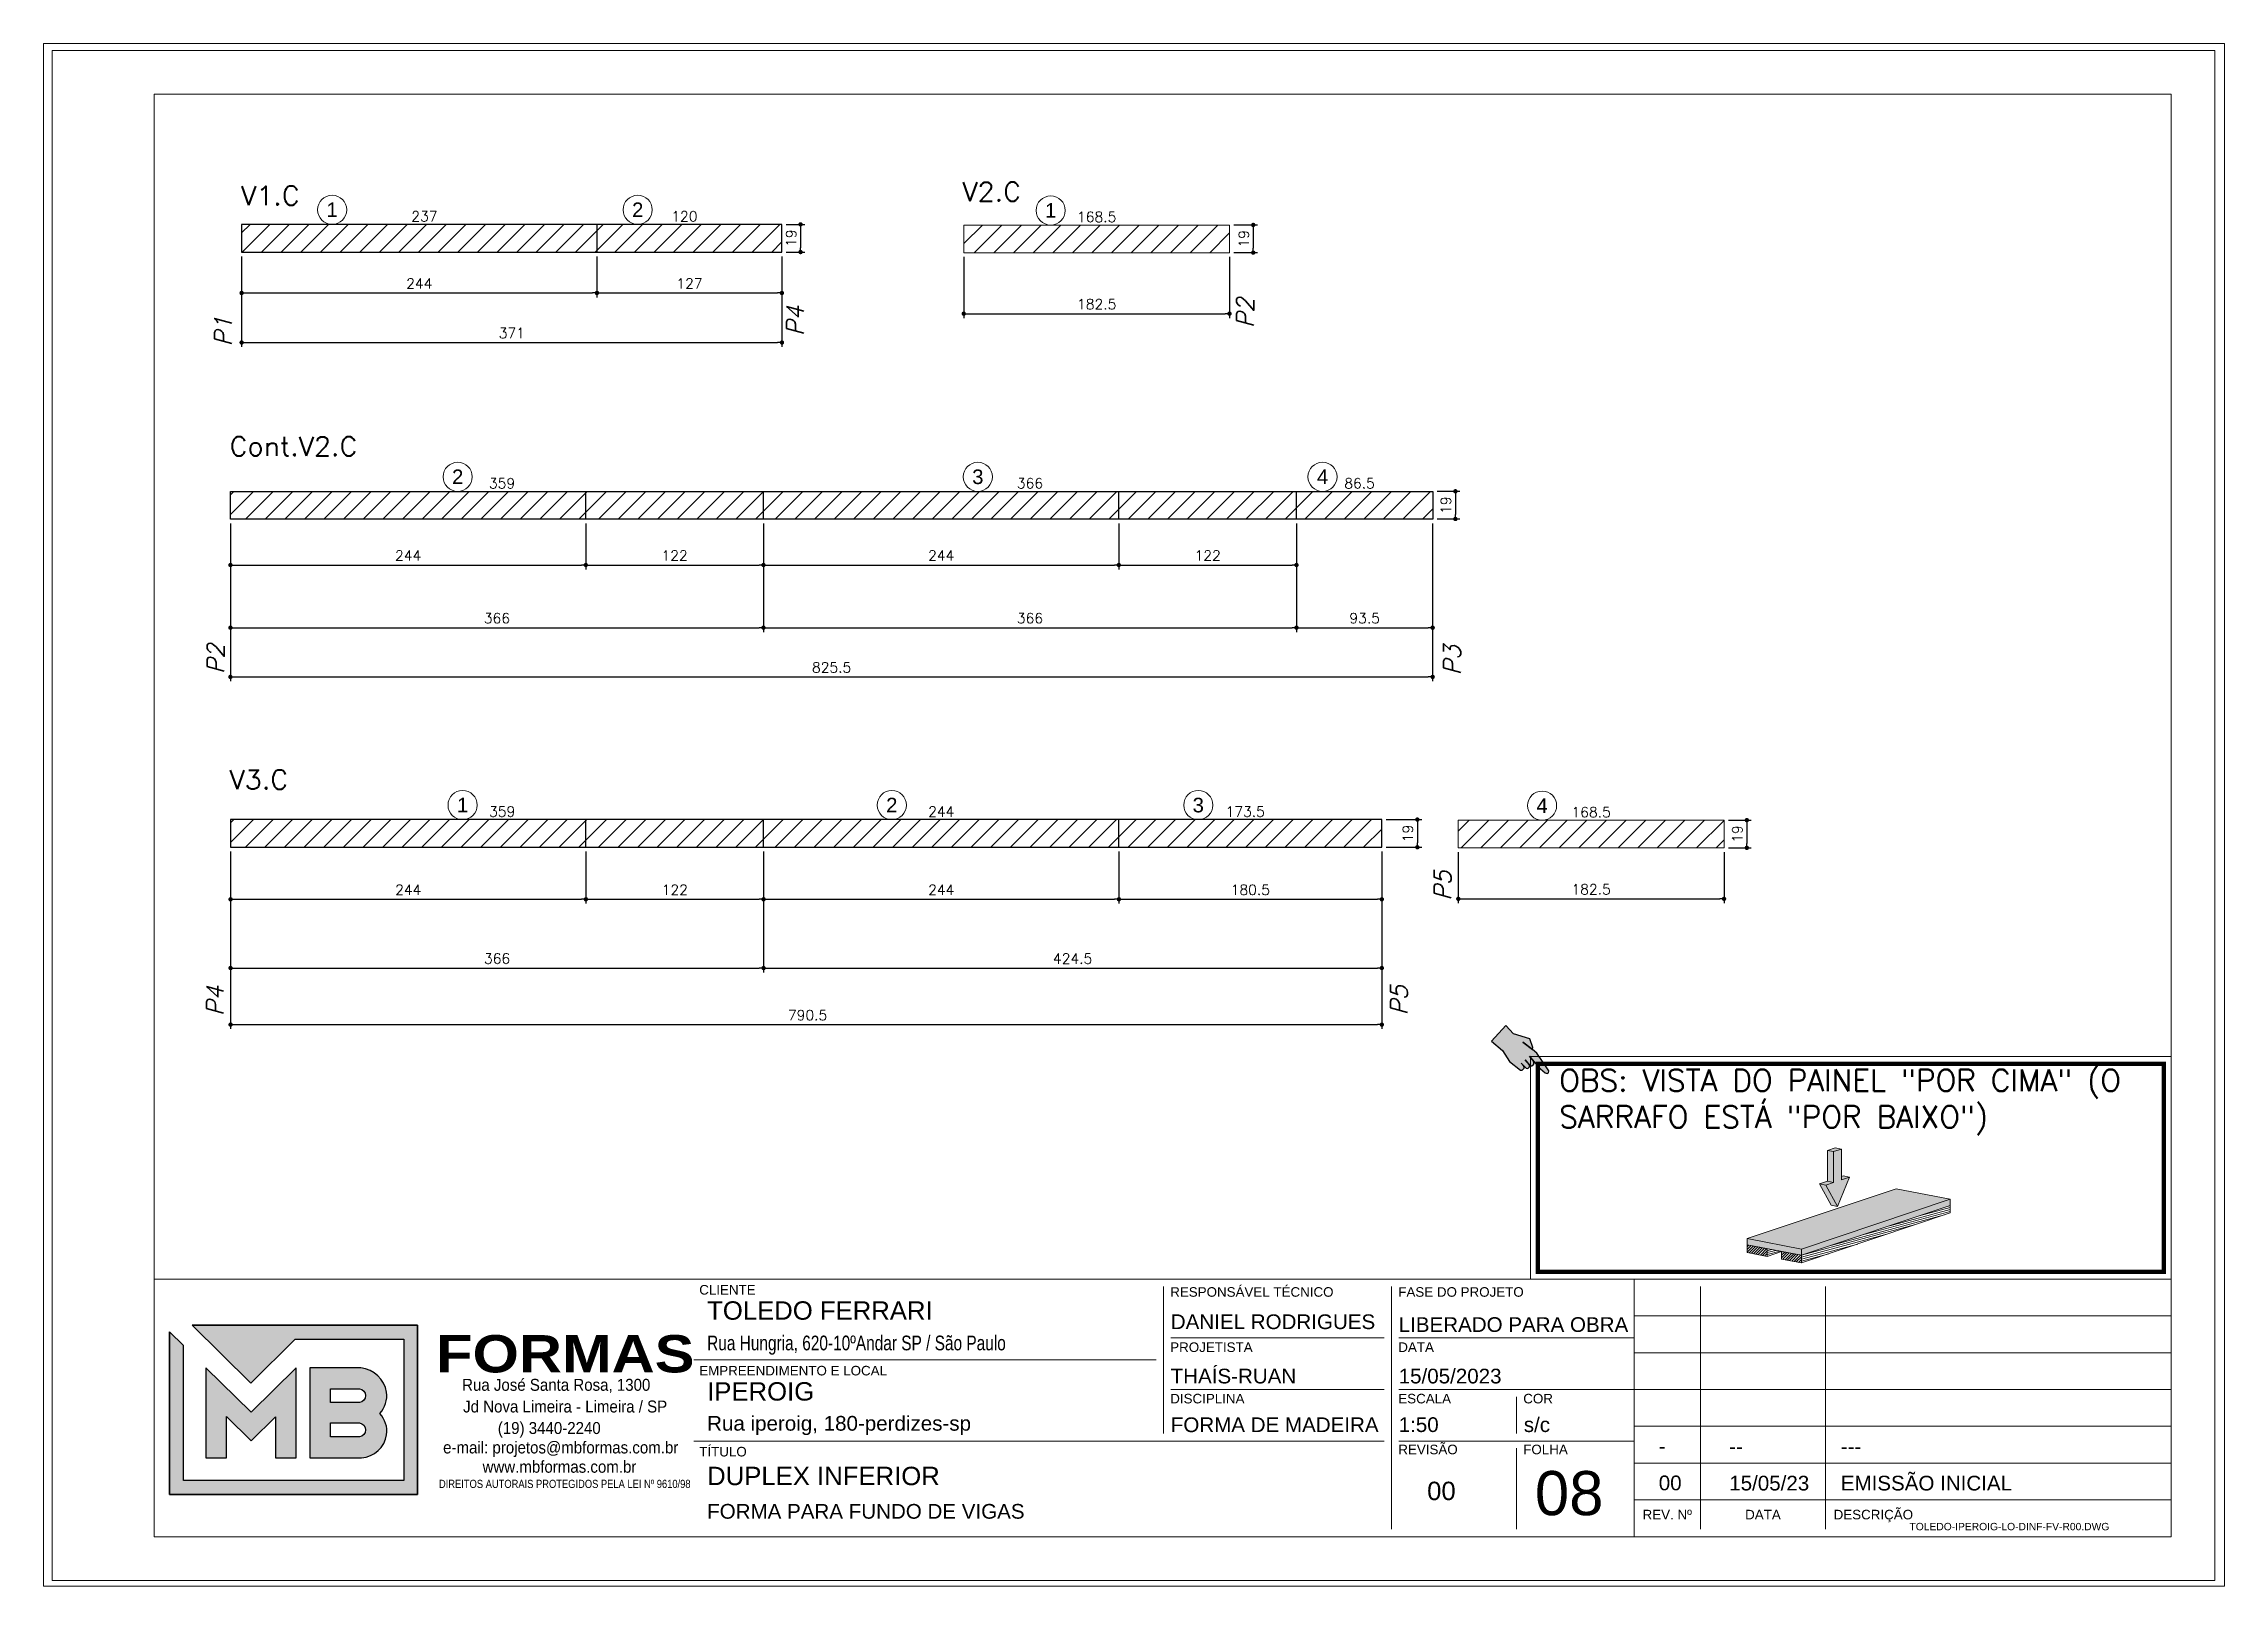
# Paper-space layout '08' of a CAD drawing. Extents: x 399.1 to 428.8, y 284.8 to 305.8.
# The model-space entities are those that its viewports show. They can reach past a viewport. Long polylines and large blocks are cut down to what shows.
import ezdxf
from ezdxf.enums import TextEntityAlignment as Align
from ezdxf.lldxf.tags import DXFTag

# ---------------------------------------------------------------- set-up
doc = ezdxf.new("R2010")
doc.units = 0
doc.header["$PDMODE"] = 2
doc.header["$PDSIZE"] = 10
doc.linetypes.add('CABLIN', pattern=[0.35, 0.25, -0.1])
doc.layers.get('0').update_dxf_attribs({"lineweight": 13})
doc.layers.get('Defpoints').update_dxf_attribs({"lineweight": 13})
for name, color, linetype, lineweight in [('contorno de painel', 7, 'Continuous', 13), ('cotas', 4, 'Continuous', 13), ('FOLHA MB', 7, 'Continuous', 13), ('HACHURACONCRETO', 7, 'Continuous', 13), ('REAPROVEITAMENTO', 1, 'Continuous', 13), ('Romaneio', 1, 'Continuous', 13), ('texto de viga', 7, 'Continuous', 13)]:
    doc.layers.add(name, color=color, linetype=linetype, lineweight=lineweight)
for name, color, linetype in [('Cota Sarrafo', 180, 'Continuous'), ('MB_LOGO', 254, 'Continuous'), ('Painéis', 200, 'Continuous'), ('REGUA-80', 111, 'Continuous'), ('TEXTO_GERAL', 7, 'Continuous'), ('va165-sec', 5, 'DASHED')]:
    doc.layers.add(name, color=color, linetype=linetype)
doc.layers.add('VIEW', color=252, linetype='Continuous', lineweight=13, plot=False)
doc.styles.add('ARIAL', font='arial.ttf', dxfattribs={"oblique": 15, "height": 25})
doc.styles.add('MB_C01', font='arial.ttf', dxfattribs={"height": 1.3})
doc.styles.add('MB_C02', font='arial.ttf', dxfattribs={"height": 2})
doc.styles.add('MB_C03', font='arial.ttf', dxfattribs={"height": 2.5})
doc.styles.add('MB_C04', font='arial.ttf', dxfattribs={"height": 6})
doc.styles.add('MB_LOGO', font='ariblk.ttf', dxfattribs={"height": 75})
doc.styles.add('MB_TEXT', font='ARIALN.TTF', dxfattribs={"height": 10})
doc.styles.add('REGUA-120', font='ROMANS.shx', dxfattribs={"height": 15})
doc.styles.add('ROMANS', font='romans.shx')
tags = doc.linetypes.add('DASHED', pattern=[0.75, 0.5, -0.25]).pattern_tags.tags
tags[6:7] = [DXFTag(74, 4), DXFTag(75, 0), DXFTag(340, '0'), DXFTag(46, 1.0), DXFTag(50, 0.0), DXFTag(44, 0.0), DXFTag(45, 0.0)]
tags[4:5] = [DXFTag(74, 4), DXFTag(75, 0), DXFTag(340, '0'), DXFTag(46, 1.0), DXFTag(50, 0.0), DXFTag(44, 0.0), DXFTag(45, 0.0)]
doc.dimstyles.new('PAINEL', dxfattribs={"dimtxt": 7, "dimasz": 3, "dimexe": 3, "dimexo": 3, "dimgap": 3, "dimtad": 1, "dimdec": 1, "dimzin": 12, "dimdsep": 46, "dimtxsty": 'ROMANS', "dimblk": 'DOT', "dimcen": 0, "dimclrd": 4, "dimclre": 4, "dimclrt": 240, "dimadec": 1, "dimazin": 3, "dimtfac": 1, "dimtdec": 1, "dimtmove": 0, "dimatfit": 3, "dimfxl": 0, "dimtolj": 1, "dimtzin": 12, "dimarcsym": 0})
doc.dimstyles.new('projeto2', dxfattribs={"dimtxt": 7, "dimasz": 5, "dimexe": 1.25, "dimexo": 2.5, "dimgap": 2, "dimtad": 1, "dimdec": 1, "dimdsep": 46, "dimtxsty": 'ROMANS', "dimblk": 'OBLIQUE', "dimcen": 10, "dimdle": 1, "dimse1": 1, "dimse2": 1, "dimsd1": 1, "dimsd2": 1, "dimclrd": 256, "dimclre": 256, "dimclrt": 3, "dimadec": 0, "dimazin": 0, "dimtfac": 1, "dimtdec": 1, "dimtmove": 0, "dimatfit": 3, "dimldrblk": 'OBLIQUE', "dimfxl": 0, "dimlwd": -1, "dimlwe": -1, "dimarcsym": 0})
pattern_1 = [(45, (-2.614, 2371.582), (-6.735192, 6.735192), [])]

psp = doc.layouts.new('08')

msp = doc.modelspace()

# ---------------------------------------------------------------- texts
at = {"layer": 'Romaneio', "color": 7, "style": 'ARIAL'}
for s, p in [('1', (-20484.18, 7322.91)), ('2', (-20274.34, 7322.91)), ('1', (-19990.78, 7322.45)), ('2', (-20397.96, 7139.66)), ('3', (-20040.81, 7139.66)), ('4', (-19804.11, 7139.66)), ('1', (-20394.58, 6914.36)), ('2', (-20099.89, 6914.36)), ('3', (-19889.44, 6914.36)), ('4', (-19653.36, 6913.98))]:
    msp.add_text(s, height=10, dxfattribs=at).set_placement(p, align=Align.MIDDLE_CENTER)
at = {"layer": 'texto de viga', "color": 215, "style": 'REGUA-120', "oblique": 15}
for s, p in [('P2', (-19851.38, 7241.79)), ('P1', (-20553.13, 7229.07)), ('P4', (-20160.34, 7236.25)), ('P2', (-20558.29, 7004.25)), ('P3', (-19709.24, 7003.43)), ('P5', (-19715.72, 6848.74)), ('P4', (-20558.66, 6769.55)), ('P5', (-19745.72, 6769.95))]:
    msp.add_text(s, height=11.752, rotation=90, dxfattribs=at).set_placement(p)
at = {"layer": 'TEXTO_GERAL', "style": 'REGUA-120', "width": 1.05}
for s, p in [('V1.C', (-20546.75, 7326.16)), ('V2.C', (-20051.52, 7328.81)), ('Cont.V2.C', (-20554.55, 7154.12)), ('V3.C', (-20554.7, 6925.36))]:
    msp.add_text(s, height=13, dxfattribs=at).set_placement(p)

# ---------------------------------------------------------------- blocks, each defined once
blk = doc.blocks.new('LOGO2')
at = {"layer": 'MB_LOGO', "linetype": 'Continuous'}
h = blk.add_hatch(color=256, dxfattribs=at)
h.dxf.hatch_style = 1
h.set_gradient(color1=(242, 132, 69), color2=(247, 180, 141), rotation=90, tint=1)
h.paths.add_polyline_path([(7.48, 9.64), (10.45, 12.57), (17.71, 12.57), (17.71, 3.12), (2.97, 3.12), (2.97, 12.14), (2.04, 13.06), (2.04, 2.19), (18.64, 2.19), (18.64, 13.5), (3.56, 13.5)])
h = blk.add_hatch(color=256, dxfattribs=at)
h.dxf.hatch_style = 1
h.set_gradient(color1=(242, 132, 69), color2=(247, 180, 141), rotation=90, tint=1)
h.paths.add_polyline_path([(10.52, 4.64), (10.52, 10.66), (7.5, 7.68), (4.47, 10.66), (4.47, 4.64), (5.86, 4.64), (5.86, 7.4), (7.51, 5.78), (9.13, 7.37), (9.13, 4.64)])
h = blk.add_hatch(color=256, dxfattribs=at)
h.dxf.hatch_style = 1
h.set_gradient(color1=(242, 132, 69), color2=(247, 180, 141), rotation=90, tint=1)
h.paths.add_polyline_path([(11.42, 10.66), (11.42, 4.64), (14.89, 4.64, 0.350532), (16.57, 6.18, 0.219217), (16.12, 7.6, 0.21502), (16.57, 9.03, 0.319901), (14.85, 10.66)])
h.paths.add_polyline_path([(14.75, 8.33), (12.82, 8.33), (12.82, 9.26), (14.63, 9.26, -1)], flags=16)
h.paths.add_polyline_path([(14.75, 6.04), (12.82, 6.04), (12.82, 6.97), (14.63, 6.97, -1)], flags=16)
blk.add_lwpolyline([(3.56, 13.5), (18.64, 13.5), (18.64, 2.19), (2.04, 2.19), (2.04, 13.06)], dxfattribs=at)
at = {"layer": 'MB_LOGO', "color": 31, "linetype": 'Continuous', "true_color": 0xf7b48d}
for points in [[(10.45, 12.57), (17.71, 12.57), (17.71, 3.12), (2.97, 3.12), (2.97, 12.14), (2.04, 13.06), (2.04, 2.19), (18.64, 2.19), (18.64, 13.5), (3.56, 13.5), (7.48, 9.64)], [(4.47, 10.66), (4.47, 4.64), (5.86, 4.64), (5.86, 7.4), (7.51, 5.78), (9.13, 7.37), (9.13, 4.64), (10.52, 4.64), (10.52, 10.66), (7.5, 7.68)]]:
    blk.add_lwpolyline(points, close=True, dxfattribs=at)
for points in [[(16.57, 9.03, 0.319901), (14.85, 10.66), (11.42, 10.66), (11.42, 4.64), (14.89, 4.64, 0.350532), (16.57, 6.18, 0.219217), (16.12, 7.6, 0.21502)], [(12.82, 9.26), (14.75, 9.26, -0.880235), (14.75, 8.33), (12.82, 8.33)], [(12.82, 6.97), (14.75, 6.97, -0.880235), (14.75, 6.04), (12.82, 6.04)]]:
    blk.add_lwpolyline(points, format="xyb", close=True, dxfattribs=at)
at = {"layer": 'MB_LOGO', "color": 0, "linetype": 'Continuous', "style": 'MB_LOGO'}
blk.add_text('FORMAS', height=2.496, dxfattribs=at).set_placement((19.88, 10.35))
at = {"layer": 'MB_LOGO', "color": 0, "style": 'MB_TEXT', "width": 1.1}
for s, p in [('Rua José Santa Rosa, 1300', (21.62, 9.12)), ('Jd Nova Limeira - Limeira / SP', (21.69, 7.67)), ('(19) 3440-2240', (24.01, 6.23)), ('e-mail: projetos@mbformas.com.br', (20.35, 4.93)), ('www.mbformas.com.br', (22.99, 3.64))]:
    blk.add_text(s, height=0.7993, dxfattribs=at).set_placement(p)
at = {"layer": 'MB_LOGO', "color": 252, "style": 'MB_TEXT'}
blk.add_text('DIREITOS AUTORAIS PROTEGIDOS PELA LEI Nº 9610/98', height=0.546, dxfattribs=at).set_placement((20.07, 2.62))
blk = doc.blocks.new('A$Ceb89ac90')
at = {"color": 1}
for p, q in [((1086.3, 356.7), (70, 356.7)), ((763, 351.7), (763, 250.7)), ((919.6, 351.7), (919.6, 185)), ((1086.3, 356.7), (1086.3, 179.9)), ((1455, 356.7), (1086.3, 356.7)), ((1131.8, 185), (1131.8, 351.7)), ((1217.6, 351.7), (1217.6, 185)), ((1455, 331.5), (1086.3, 331.5)), ((914.6, 316.3), (768.1, 316.3)), ((1086.3, 316.3), (924.7, 316.3)), ((758, 301.2), (440.7, 301.2)), ((1455, 306.2), (1086.3, 306.2)), ((914.6, 281), (768.1, 281)), ((1086.3, 281), (924.7, 281)), ((1005.5, 275.9), (1005.5, 250.7)), ((1455, 281), (1086.3, 281)), ((1455, 255.7), (1086.3, 255.7)), ((914.6, 245.6), (440.7, 245.6)), ((1086.3, 245.6), (924.7, 245.6)), ((1005.5, 240.6), (1005.5, 185)), ((1455, 230.4), (1086.3, 230.4)), ((1455, 205.2), (1086.3, 205.2))]:
    blk.add_line(p, q, dxfattribs=at)
for points in [[(0, 1199.9), (0, 149.9), (1485, 149.9), (1485, 1199.9)], [(70, 1169.9), (70, 179.9), (1455, 179.9), (1455, 1169.9)]]:
    blk.add_lwpolyline(points, close=True, dxfattribs=at)
at = {"xscale": 10.25810868844649, "yscale": 10.25810868844649, "zscale": 10.25810868844649}
blk.add_blockref('LOGO2', (59.7, 186.5), dxfattribs=at)
at = {"color": 6, "style": 'MB_C01'}
for s, height, p in [('CLIENTE', 6.57, (444.3, 346.1)), ('RESPONSÁVEL TÉCNICO', 6.566, (767.7, 344.6)), ('FASE DO PROJETO', 6.566, (924.3, 344.6)), ('PROJETISTA', 6.57, (767.7, 306.7)), ('DATA', 6.57, (924.3, 306.7)), ('EMPREENDIMENTO E LOCAL', 6.566, (444.3, 290.6)), ('DISCIPLINA', 6.57, (767.7, 271.4)), ('ESCALA', 6.57, (924.3, 271.4)), ('COR', 6.57, (1010.1, 271.4)), ('TÍTULO', 6.57, (444.3, 235)), ('REVISÃO', 6.57, (924.3, 236.5)), ('FOLHA', 6.57, (1010.1, 236.5))]:
    blk.add_text(s, height=height, dxfattribs=at).set_placement(p)
at = {"color": 5, "style": 'MB_C02'}
for s, p in [('DANIEL RODRIGUES', (768.1, 322.4)), ('FORMA DE MADEIRA', (768.1, 251.7))]:
    blk.add_text(s, height=10.102, dxfattribs=at).set_placement(p)
at = {"color": 6, "style": 'MB_C01'}
for s, p in [('REV. Nº', (1109, 195.1)), ('DATA', (1174.7, 195.1)), ('DESCRIÇÃO', (1250.5, 195.1))]:
    blk.add_text(s, height=6.57, dxfattribs=at).set_placement(p, align=Align.MIDDLE_CENTER)
at = {"insert": (1275.3, 189.4), "char_height": 5.051, "width": 210.818, "attachment_point": 1, "style": 'MB_C04'}
blk.add_mtext('TOLEDO-IPEROIG-LO-DINF-FV-R00.DWG', dxfattribs=at)
at = {"color": 5}
for tag, p, height, style in [('REV_05', (1103.1, 338.1), 10.1, 'MB_C02'), ('DATA_REV_05', (1151.5, 337.9), 10.1, 'MB_C02'), ('INFO_REV_05', (1228.1, 337.9), 10.1, 'MB_C02'), ('CLIENTE', (449.7, 328.8), 12.6, 'MB_C03'), ('FASE', (924.6, 320.5), 10.1, 'MB_C02'), ('REV_04', (1103.1, 312.8), 10.1, 'MB_C02'), ('DATA_REV_04', (1151.5, 312.7), 10.1, 'MB_C02'), ('INFO_REV_04', (1228.1, 312.7), 10.1, 'MB_C02'), ('OBRA', (449.7, 273.3), 12.6, 'MB_C03'), ('PROJETISTA', (768, 285.1), 10.1, 'MB_C02'), ('DATA', (924.6, 285.1), 10.1, 'MB_C02'), ('REV_03', (1103.1, 287.6), 10.1, 'MB_C02'), ('DATA_REV_03', (1151.5, 287.4), 10.1, 'MB_C02'), ('INFO_REV_03', (1228.1, 287.4), 10.1, 'MB_C02'), ('REV_02', (1103.1, 262.3), 10.1, 'MB_C02'), ('DATA_REV_02', (1151.5, 262.1), 10.1, 'MB_C02'), ('INFO_REV_02', (1228.1, 262.1), 10.1, 'MB_C02'), ('ESC', (924.6, 251.8), 10.1, 'MB_C02'), ('COR', (1010.5, 251.8), 10.1, 'MB_C02'), ('REV_01', (1103.1, 237.1), 10.1, 'MB_C02'), ('DATA_REV_01', (1151.5, 236.9), 10.1, 'MB_C02'), ('INFO_REV_01', (1228.1, 236.9), 10.1, 'MB_C02'), ('PAVIMENTO', (449.7, 215.3), 12.6, 'MB_C03'), ('FL', (1018.1, 194.7), 30.3, 'MB_C04'), ('REV', (944.1, 205), 12.6, 'MB_C03'), ('REV_00', (1103.1, 211.8), 10.1, 'MB_C02'), ('DATA_REV_00', (1151.5, 211.6), 10.1, 'MB_C02'), ('EMISSÃO_INICIAL', (1228.1, 211.6), 10.1, 'MB_C02')]:
    blk.add_attdef(tag, p, '', height=height, dxfattribs=dict(at, style=style))
at = {"color": 6, "style": 'MB_C02'}
for tag, p in [('ENDEREÇO_CLIENTE', (449.7, 307.8)), ('ENDEREÇO_OBRA', (449.7, 252.7)), ('TIPO_DE_PROJETO', (449.7, 192.3))]:
    blk.add_attdef(tag, p, '', height=10.1, dxfattribs=at)
blk = doc.blocks.new('INDICADOR')
at = {"layer": 'va165-sec', "ltscale": 100}
blk.add_hatch(color=61, dxfattribs=at).paths.add_polyline_path([(-59.7, -24.5), (-37.5, -24.3), (-35.4, -22.8), (-34.7, -18.5), (-36.9, -15.9), (-32.1, -16.5), (-29.9, -15.1), (-29.3, -11.2), (-31.5, -8.9), (-29.5, -9.3), (-27.5, -7.7), (-26.6, -3.4), (-28.9, -0.4), (-18.5, -2.8), (-3.7, -3.1), (-0.7, -1.9), (0, 0), (-1.3, 2.8), (-2.9, 3.5), (-33.7, 13.2), (-42.6, 13.1), (-44, 16), (-56.7, 23.9), (-82.1, 13.8), (-99.5, 16.7), (-102.1, -17), (-79.1, -17.5)])
at = {"layer": 'REGUA-80', "color": 1}
blk.add_lwpolyline([(-102.1, -17), (-79.1, -17.5), (-59.7, -24.5), (-37.5, -24.3), (-35.4, -22.8), (-34.7, -18.5), (-36.9, -15.9), (-43.1, -15.1), (-32.1, -16.5), (-29.9, -15.1), (-29.3, -11.2), (-31.5, -8.9), (-41.5, -7), (-29.5, -9.3), (-27.5, -7.7), (-26.6, -3.4), (-28.9, -0.4), (-39.8, 2.2), (-18.5, -2.8), (-3.7, -3.1), (-0.7, -1.9), (0, 0), (-1.3, 2.8), (-2.9, 3.5), (-33.7, 13.2), (-42.6, 13.1), (-61.9, 12.9), (-42.6, 13.1), (-44, 16), (-56.7, 23.9), (-82.1, 13.8), (-99.5, 16.7), (-102.1, -17)], dxfattribs=at)
blk = doc.blocks.new('DEDADA')
at = {"linetype": 'Continuous', "ltscale": 100, "xscale": 0.5000000000004939, "yscale": 0.5000000000004939, "zscale": 0.5000000000004939, "rotation": 321.5463332659798}
blk.add_blockref('INDICADOR', (63.1, 17), dxfattribs=at)
blk = doc.blocks.new('FDSFSDFSDF')
at = {"layer": 'HACHURACONCRETO'}
h = blk.add_hatch(color=1, dxfattribs=at)
h.dxf.hatch_style = 1
h.paths.add_polyline_path([(-20956.4, 7327.5), (-20960.7, 7328.3), (-20960.7, 7307.2), (-20956.4, 7306.3)], flags=17)
h.paths.add_polyline_path([(-20951, 7329.3), (-20956.4, 7327.5), (-20956.4, 7306.3), (-20961.8, 7304.5), (-20953.7, 7289.8), (-20945.6, 7310), (-20951, 7308.2)])
h.paths.add_polyline_path([(-20961.8, 7304.5), (-20966.1, 7305.3), (-20958, 7290.7), (-20953.7, 7289.8)])
h.paths.add_polyline_path([(-20956.4, 7306.3), (-20960.7, 7307.2), (-20966.1, 7305.3), (-20961.8, 7304.5)])
h.paths.add_polyline_path([(-20945.6, 7310), (-20949.9, 7310.8), (-20951, 7310.4), (-20951, 7308.2)], flags=17)
h.paths.add_polyline_path([(-20951, 7329.3), (-20955.3, 7330.1), (-20960.7, 7328.3), (-20956.4, 7327.5)])
h = blk.add_hatch(color=253, dxfattribs=at)
h.dxf.hatch_style = 1
h.paths.add_polyline_path([(-20876.3, 7294.9), (-20913.5, 7302), (-21015.7, 7267.8), (-20978.5, 7260.6)])
h.paths.add_polyline_path([(-21015.7, 7267.8), (-21015.7, 7263.5), (-20978.5, 7256.4), (-20978.5, 7260.6)])
h.paths.add_polyline_path([(-20876.3, 7290.6), (-20876.3, 7294.9), (-20978.5, 7260.6), (-20978.5, 7256.4)])
h = blk.add_hatch(dxfattribs=at)
h.set_pattern_fill('ANSI31', color=252, scale=0.409149, angle=150)
h.set_pattern_definition([(195, (7609.989, -2957.4306), (0.336218163, -1.254783266), [])])
h.paths.add_polyline_path([(-20992.2, 7258.9), (-20992.2, 7259), (-21002, 7260.9), (-21002, 7255.6)])
h.paths.add_polyline_path([(-20876.3, 7285.4), (-20876.3, 7290.6), (-20978.5, 7256.4), (-20978.5, 7251.1)])
h = blk.add_hatch(dxfattribs=at)
h.set_pattern_fill('ANSI31', color=252, scale=0.409149)
h.set_pattern_definition([(45, (7609.989, -2957.4306), (-0.918565103, 0.918565103), [])])
h.paths.add_polyline_path([(-21002, 7260.9), (-21015.7, 7263.5), (-21015.7, 7258.3), (-21002, 7255.6)])
h.paths.add_polyline_path([(-20978.5, 7256.4), (-20992.2, 7259), (-20992.2, 7253.8), (-20978.5, 7251.1)])
at = {"color": 0, "linetype": 'Continuous', "lineweight": 0, "extrusion": (5.55112e-17, 0.967349, 0.253449)}
for p, q in [((-20960.7, 7328.3), (-20955.3, 7330.1)), ((-20956.4, 7327.5), (-20960.7, 7328.3)), ((-20960.7, 7307.2), (-20960.7, 7328.3)), ((-20951, 7329.3), (-20956.4, 7327.5)), ((-20956.4, 7327.5), (-20956.4, 7306.3)), ((-20951, 7329.3), (-20955.3, 7330.1)), ((-20951, 7308.2), (-20951, 7329.3)), ((-20953.7, 7289.8), (-20945.6, 7310)), ((-20951, 7310.4), (-20949.9, 7310.8)), ((-20945.6, 7310), (-20951, 7308.2)), ((-20945.6, 7310), (-20949.9, 7310.8)), ((-20913.5, 7302), (-21015.7, 7267.8)), ((-20978.5, 7260.6), (-20876.3, 7294.9)), ((-20966.1, 7305.3), (-20960.7, 7307.2)), ((-20961.8, 7304.5), (-20966.1, 7305.3)), ((-20958, 7290.7), (-20966.1, 7305.3)), ((-20956.4, 7306.3), (-20961.8, 7304.5)), ((-20961.8, 7304.5), (-20953.7, 7289.8)), ((-20956.4, 7306.3), (-20960.7, 7307.2)), ((-20876.3, 7294.9), (-20913.5, 7302)), ((-20876.3, 7290.6), (-20876.3, 7294.9)), ((-20876.3, 7290.6), (-20978.5, 7256.4)), ((-20876.3, 7290.6), (-20978.5, 7256.4)), ((-20876.3, 7285.4), (-20978.5, 7251.1)), ((-20953.7, 7289.8), (-20958, 7290.7)), ((-20876.3, 7290.6), (-20876.3, 7285.4)), ((-21015.7, 7267.8), (-20978.5, 7260.6)), ((-21015.7, 7263.5), (-21015.7, 7267.8)), ((-21015.7, 7263.5), (-21015.7, 7258.3)), ((-21015.7, 7263.5), (-21002, 7260.9)), ((-20978.5, 7256.4), (-21015.7, 7263.5)), ((-21002, 7255.6), (-21015.7, 7258.3)), ((-21002, 7260.9), (-21002, 7255.6)), ((-20992.2, 7258.9), (-21002, 7255.6)), ((-20978.5, 7256.4), (-20992.2, 7259)), ((-20992.2, 7259), (-20992.2, 7253.8)), ((-20978.5, 7251.1), (-20992.2, 7253.8)), ((-20978.5, 7256.4), (-20978.5, 7260.6)), ((-20978.5, 7256.4), (-20978.5, 7251.1))]:
    blk.add_line(p, q, dxfattribs=at)
blk.add_lwpolyline([(-21164.5, 7392.8), (-20724.6, 7392.8), (-20724.6, 7240), (-21164.5, 7240)], close=True)
at = {"const_width": 3}
blk.add_lwpolyline([(-21159.5, 7387.8), (-20729.6, 7387.8), (-20729.6, 7245), (-21159.5, 7245)], close=True, dxfattribs=at)
at = {"lineweight": 5, "xscale": 0.8622490710097133, "yscale": 0.8622490710097133, "zscale": 0.2874163570032379}
blk.add_blockref('DEDADA', (-21206.7, 7367), dxfattribs=at)
at = {"layer": 'contorno de painel', "linetype": 'CABLIN', "insert": (-21144.8, 7383.9), "char_height": 15, "attachment_point": 1, "style": 'ROMANS'}
blk.add_mtext_dynamic_manual_height_columns('OBS: VISTA DO PAINEL "POR CIMA" (O SARRAFO ESTÁ "POR BAIXO")', width=429.807, gutter_width=45, heights=[0], dxfattribs=at)
blk = doc.blocks.new('_Dot')
at = {"color": 0, "linetype": 'ByBlock', "lineweight": -2}
blk.add_line((-0.5, 0), (-1, 0), dxfattribs=at)
at = {"color": 0, "linetype": 'ByBlock', "const_width": 0.5}
blk.add_lwpolyline([(-0.25, 0, 1), (0.25, 0, 1)], format="xyb", close=True, dxfattribs=at)
blk = doc.blocks.new('*D1656')
at = {"layer": 'cotas', "color": 4, "lineweight": -2, "transparency": 16777216}
for p, q in [((-20546.3, 7290.9), (-20546.3, 7228.8)), ((-20175.3, 7290.9), (-20175.3, 7228.8)), ((-20543.3, 7231.8), (-20178.3, 7231.8))]:
    blk.add_line(p, q, dxfattribs=at)
at = {"layer": 'Defpoints', "color": 0, "transparency": 16777216}
for p in [(-20546.3, 7293.9), (-20175.3, 7293.9), (-20175.3, 7231.8)]:
    blk.add_point(p, dxfattribs=at)
at = {"layer": 'cotas', "color": 4, "lineweight": -2, "transparency": 16777216, "xscale": 3, "yscale": 3, "zscale": 3, "rotation": 180}
blk.add_blockref('_Dot', (-20546.3, 7231.8), dxfattribs=at)
at = {"layer": 'cotas', "color": 4, "lineweight": -2, "transparency": 16777216, "xscale": 3, "yscale": 3, "zscale": 3}
blk.add_blockref('_Dot', (-20175.3, 7231.8), dxfattribs=at)
at = {"layer": 'cotas', "color": 240, "transparency": 16777216, "insert": (-20360.8, 7238.3), "char_height": 7, "attachment_point": 5, "style": 'ROMANS'}
blk.add_mtext('\\A1;371', dxfattribs=at)
blk = doc.blocks.new('*D1657')
at = {"layer": 'cotas', "color": 4, "lineweight": -2, "transparency": 16777216}
for p, q in [((-20172.3, 7312.9), (-20159.5, 7312.9)), ((-20162.5, 7309.9), (-20162.5, 7296.9)), ((-20172.3, 7293.9), (-20159.5, 7293.9))]:
    blk.add_line(p, q, dxfattribs=at)
at = {"layer": 'Defpoints', "color": 0, "transparency": 16777216}
for p in [(-20175.3, 7312.9), (-20175.3, 7293.9), (-20162.5, 7293.9)]:
    blk.add_point(p, dxfattribs=at)
at = {"layer": 'cotas', "color": 4, "lineweight": -2, "transparency": 16777216, "xscale": 3, "yscale": 3, "zscale": 3}
for p, rotation in [((-20162.5, 7312.9), 90), ((-20162.5, 7293.9), 270)]:
    blk.add_blockref('_Dot', p, dxfattribs=dict(at, rotation=rotation))
at = {"layer": 'cotas', "color": 240, "transparency": 16777216, "insert": (-20169, 7303.4), "char_height": 7, "attachment_point": 5, "rotation": 90, "style": 'ROMANS'}
blk.add_mtext('\\A1;19', dxfattribs=at)
blk = doc.blocks.new('*D1658')
at = {"layer": 'cotas', "color": 4, "lineweight": -2, "transparency": 16777216}
for p, q in [((-20546.3, 7290.9), (-20546.3, 7262.8)), ((-20302.3, 7290.9), (-20302.3, 7262.8)), ((-20543.3, 7265.8), (-20305.3, 7265.8))]:
    blk.add_line(p, q, dxfattribs=at)
at = {"layer": 'Defpoints', "color": 0, "transparency": 16777216}
for p in [(-20546.3, 7293.9), (-20302.3, 7293.9), (-20302.3, 7265.8)]:
    blk.add_point(p, dxfattribs=at)
at = {"layer": 'cotas', "color": 4, "lineweight": -2, "transparency": 16777216, "xscale": 3, "yscale": 3, "zscale": 3, "rotation": 180}
blk.add_blockref('_Dot', (-20546.3, 7265.8), dxfattribs=at)
at = {"layer": 'cotas', "color": 4, "lineweight": -2, "transparency": 16777216, "xscale": 3, "yscale": 3, "zscale": 3}
blk.add_blockref('_Dot', (-20302.3, 7265.8), dxfattribs=at)
at = {"layer": 'cotas', "color": 240, "transparency": 16777216, "insert": (-20424.3, 7272.3), "char_height": 7, "attachment_point": 5, "style": 'ROMANS'}
blk.add_mtext('\\A1;244', dxfattribs=at)
blk = doc.blocks.new('*D1659')
at = {"layer": 'cotas', "color": 4, "lineweight": -2, "transparency": 16777216}
for p, q in [((-20302.3, 7290.9), (-20302.3, 7262.8)), ((-20175.3, 7290.9), (-20175.3, 7262.8)), ((-20299.3, 7265.8), (-20178.3, 7265.8))]:
    blk.add_line(p, q, dxfattribs=at)
at = {"layer": 'Defpoints', "color": 0, "transparency": 16777216}
for p in [(-20302.3, 7293.9), (-20175.3, 7293.9), (-20175.3, 7265.8)]:
    blk.add_point(p, dxfattribs=at)
at = {"layer": 'cotas', "color": 4, "lineweight": -2, "transparency": 16777216, "xscale": 3, "yscale": 3, "zscale": 3, "rotation": 180}
blk.add_blockref('_Dot', (-20302.3, 7265.8), dxfattribs=at)
at = {"layer": 'cotas', "color": 4, "lineweight": -2, "transparency": 16777216, "xscale": 3, "yscale": 3, "zscale": 3}
blk.add_blockref('_Dot', (-20175.3, 7265.8), dxfattribs=at)
at = {"layer": 'cotas', "color": 240, "transparency": 16777216, "insert": (-20238.8, 7272.3), "char_height": 7, "attachment_point": 5, "style": 'ROMANS'}
blk.add_mtext('\\A1;127', dxfattribs=at)
blk = doc.blocks.new('*D1660')
at = {"layer": 'Defpoints', "color": 0, "transparency": 16777216}
for p in [(-20539.3, 7312.9), (-20302.3, 7312.9), (-20302.3, 7312.9)]:
    blk.add_point(p, dxfattribs=at)
at = {"layer": 'Cota Sarrafo', "color": 3, "transparency": 16777216, "insert": (-20420.8, 7318.4), "char_height": 7, "attachment_point": 5, "style": 'ROMANS'}
blk.add_mtext('237', dxfattribs=at)
blk = doc.blocks.new('_OBLIQUE')
at = {"color": 0, "linetype": 'ByBlock', "lineweight": -2}
for p, q in [((0, 0), (-1, 0)), ((-0.5, -0.5), (0.5, 0.5))]:
    blk.add_line(p, q, dxfattribs=at)
blk = doc.blocks.new('*D1661')
at = {"layer": 'Defpoints', "color": 0, "transparency": 16777216}
for p in [(-20302.3, 7312.9), (-20182.3, 7312.9), (-20182.3, 7312.9)]:
    blk.add_point(p, dxfattribs=at)
at = {"layer": 'Cota Sarrafo', "color": 3, "transparency": 16777216, "insert": (-20242.3, 7318.4), "char_height": 7, "attachment_point": 5, "style": 'ROMANS'}
blk.add_mtext('120', dxfattribs=at)
blk = doc.blocks.new('*D1662')
at = {"layer": 'cotas', "color": 4, "lineweight": -2, "transparency": 16777216}
for p, q in [((-20050.5, 7290.5), (-20050.5, 7248.6)), ((-19868, 7290.5), (-19868, 7248.6)), ((-20047.5, 7251.6), (-19871, 7251.6))]:
    blk.add_line(p, q, dxfattribs=at)
at = {"layer": 'Defpoints', "color": 0, "transparency": 16777216}
for p in [(-20050.5, 7293.5), (-19868, 7293.5), (-19868, 7251.6)]:
    blk.add_point(p, dxfattribs=at)
at = {"layer": 'cotas', "color": 4, "lineweight": -2, "transparency": 16777216, "xscale": 3, "yscale": 3, "zscale": 3, "rotation": 180}
blk.add_blockref('_Dot', (-20050.5, 7251.6), dxfattribs=at)
at = {"layer": 'cotas', "color": 4, "lineweight": -2, "transparency": 16777216, "xscale": 3, "yscale": 3, "zscale": 3}
blk.add_blockref('_Dot', (-19868, 7251.6), dxfattribs=at)
at = {"layer": 'cotas', "color": 240, "transparency": 16777216, "insert": (-19959.2, 7258.1), "char_height": 7, "attachment_point": 5, "style": 'ROMANS'}
blk.add_mtext('\\A1;182.5', dxfattribs=at)
blk = doc.blocks.new('*D1663')
at = {"layer": 'cotas', "color": 4, "lineweight": -2, "transparency": 16777216}
for p, q in [((-19865, 7312.5), (-19848.7, 7312.5)), ((-19851.7, 7309.5), (-19851.7, 7296.5)), ((-19865, 7293.5), (-19848.7, 7293.5))]:
    blk.add_line(p, q, dxfattribs=at)
at = {"layer": 'Defpoints', "color": 0, "transparency": 16777216}
for p in [(-19868, 7312.5), (-19868, 7293.5), (-19851.7, 7293.5)]:
    blk.add_point(p, dxfattribs=at)
at = {"layer": 'cotas', "color": 4, "lineweight": -2, "transparency": 16777216, "xscale": 3, "yscale": 3, "zscale": 3}
for p, rotation in [((-19851.7, 7312.5), 90), ((-19851.7, 7293.5), 270)]:
    blk.add_blockref('_Dot', p, dxfattribs=dict(at, rotation=rotation))
at = {"layer": 'cotas', "color": 240, "transparency": 16777216, "insert": (-19858.2, 7303), "char_height": 7, "attachment_point": 5, "rotation": 90, "style": 'ROMANS'}
blk.add_mtext('\\A1;19', dxfattribs=at)
blk = doc.blocks.new('*D1664')
at = {"layer": 'Defpoints', "color": 0, "transparency": 16777216}
for p in [(-20043.5, 7312.5), (-19875, 7312.5), (-19875, 7312.5)]:
    blk.add_point(p, dxfattribs=at)
at = {"layer": 'Cota Sarrafo', "color": 3, "transparency": 16777216, "insert": (-19959.2, 7318), "char_height": 7, "attachment_point": 5, "style": 'ROMANS'}
blk.add_mtext('168.5', dxfattribs=at)
blk = doc.blocks.new('*D1665')
at = {"layer": 'cotas', "color": 4, "lineweight": -2, "transparency": 16777216}
for p, q in [((-20554, 7107.7), (-20554, 6999.3)), ((-19728.5, 7107.7), (-19728.5, 6999.3)), ((-20551, 7002.3), (-19731.5, 7002.3))]:
    blk.add_line(p, q, dxfattribs=at)
at = {"layer": 'Defpoints', "color": 0, "transparency": 16777216}
for p in [(-20554, 7110.7), (-19728.5, 7110.7), (-19728.5, 7002.3)]:
    blk.add_point(p, dxfattribs=at)
at = {"layer": 'cotas', "color": 4, "lineweight": -2, "transparency": 16777216, "xscale": 3, "yscale": 3, "zscale": 3, "rotation": 180}
blk.add_blockref('_Dot', (-20554, 7002.3), dxfattribs=at)
at = {"layer": 'cotas', "color": 4, "lineweight": -2, "transparency": 16777216, "xscale": 3, "yscale": 3, "zscale": 3}
blk.add_blockref('_Dot', (-19728.5, 7002.3), dxfattribs=at)
at = {"layer": 'cotas', "color": 240, "transparency": 16777216, "insert": (-20141.2, 7008.8), "char_height": 7, "attachment_point": 5, "style": 'ROMANS'}
blk.add_mtext('\\A1;825.5', dxfattribs=at)
blk = doc.blocks.new('*D1666')
at = {"layer": 'cotas', "color": 4, "lineweight": -2, "transparency": 16777216}
for p, q in [((-19725.5, 7129.7), (-19709.9, 7129.7)), ((-19712.9, 7126.7), (-19712.9, 7113.7)), ((-19725.5, 7110.7), (-19709.9, 7110.7))]:
    blk.add_line(p, q, dxfattribs=at)
at = {"layer": 'Defpoints', "color": 0, "transparency": 16777216}
for p in [(-19728.5, 7129.7), (-19728.5, 7110.7), (-19712.9, 7110.7)]:
    blk.add_point(p, dxfattribs=at)
at = {"layer": 'cotas', "color": 4, "lineweight": -2, "transparency": 16777216, "xscale": 3, "yscale": 3, "zscale": 3}
for p, rotation in [((-19712.9, 7129.7), 90), ((-19712.9, 7110.7), 270)]:
    blk.add_blockref('_Dot', p, dxfattribs=dict(at, rotation=rotation))
at = {"layer": 'cotas', "color": 240, "transparency": 16777216, "insert": (-19719.4, 7120.2), "char_height": 7, "attachment_point": 5, "rotation": 90, "style": 'ROMANS'}
blk.add_mtext('\\A1;19', dxfattribs=at)
blk = doc.blocks.new('*D1667')
at = {"layer": 'cotas', "color": 4, "lineweight": -2, "transparency": 16777216}
for p, q in [((-20554, 7107.7), (-20554, 7076.1)), ((-20310, 7107.7), (-20310, 7076.1)), ((-20551, 7079.1), (-20313, 7079.1))]:
    blk.add_line(p, q, dxfattribs=at)
at = {"layer": 'Defpoints', "color": 0, "transparency": 16777216}
for p in [(-20554, 7110.7), (-20310, 7110.7), (-20310, 7079.1)]:
    blk.add_point(p, dxfattribs=at)
at = {"layer": 'cotas', "color": 4, "lineweight": -2, "transparency": 16777216, "xscale": 3, "yscale": 3, "zscale": 3, "rotation": 180}
blk.add_blockref('_Dot', (-20554, 7079.1), dxfattribs=at)
at = {"layer": 'cotas', "color": 4, "lineweight": -2, "transparency": 16777216, "xscale": 3, "yscale": 3, "zscale": 3}
blk.add_blockref('_Dot', (-20310, 7079.1), dxfattribs=at)
at = {"layer": 'cotas', "color": 240, "transparency": 16777216, "insert": (-20432, 7085.6), "char_height": 7, "attachment_point": 5, "style": 'ROMANS'}
blk.add_mtext('\\A1;244', dxfattribs=at)
blk = doc.blocks.new('*D1668')
at = {"layer": 'cotas', "color": 4, "lineweight": -2, "transparency": 16777216}
for p, q in [((-20310, 7107.7), (-20310, 7076.1)), ((-20188, 7107.7), (-20188, 7076.1)), ((-20307, 7079.1), (-20191, 7079.1))]:
    blk.add_line(p, q, dxfattribs=at)
at = {"layer": 'Defpoints', "color": 0, "transparency": 16777216}
for p in [(-20310, 7110.7), (-20188, 7110.7), (-20188, 7079.1)]:
    blk.add_point(p, dxfattribs=at)
at = {"layer": 'cotas', "color": 4, "lineweight": -2, "transparency": 16777216, "xscale": 3, "yscale": 3, "zscale": 3, "rotation": 180}
blk.add_blockref('_Dot', (-20310, 7079.1), dxfattribs=at)
at = {"layer": 'cotas', "color": 4, "lineweight": -2, "transparency": 16777216, "xscale": 3, "yscale": 3, "zscale": 3}
blk.add_blockref('_Dot', (-20188, 7079.1), dxfattribs=at)
at = {"layer": 'cotas', "color": 240, "transparency": 16777216, "insert": (-20249, 7085.6), "char_height": 7, "attachment_point": 5, "style": 'ROMANS'}
blk.add_mtext('\\A1;122', dxfattribs=at)
blk = doc.blocks.new('*D1669')
at = {"layer": 'cotas', "color": 4, "lineweight": -2, "transparency": 16777216}
for p, q in [((-20188, 7107.7), (-20188, 7076.1)), ((-19944, 7107.7), (-19944, 7076.1)), ((-20185, 7079.1), (-19947, 7079.1))]:
    blk.add_line(p, q, dxfattribs=at)
at = {"layer": 'Defpoints', "color": 0, "transparency": 16777216}
for p in [(-20188, 7110.7), (-19944, 7110.7), (-19944, 7079.1)]:
    blk.add_point(p, dxfattribs=at)
at = {"layer": 'cotas', "color": 4, "lineweight": -2, "transparency": 16777216, "xscale": 3, "yscale": 3, "zscale": 3, "rotation": 180}
blk.add_blockref('_Dot', (-20188, 7079.1), dxfattribs=at)
at = {"layer": 'cotas', "color": 4, "lineweight": -2, "transparency": 16777216, "xscale": 3, "yscale": 3, "zscale": 3}
blk.add_blockref('_Dot', (-19944, 7079.1), dxfattribs=at)
at = {"layer": 'cotas', "color": 240, "transparency": 16777216, "insert": (-20066, 7085.6), "char_height": 7, "attachment_point": 5, "style": 'ROMANS'}
blk.add_mtext('\\A1;244', dxfattribs=at)
blk = doc.blocks.new('*D1670')
at = {"layer": 'cotas', "color": 4, "lineweight": -2, "transparency": 16777216}
for p, q in [((-19944, 7107.7), (-19944, 7076.1)), ((-19822, 7107.7), (-19822, 7076.1)), ((-19941, 7079.1), (-19825, 7079.1))]:
    blk.add_line(p, q, dxfattribs=at)
at = {"layer": 'Defpoints', "color": 0, "transparency": 16777216}
for p in [(-19944, 7110.7), (-19822, 7110.7), (-19822, 7079.1)]:
    blk.add_point(p, dxfattribs=at)
at = {"layer": 'cotas', "color": 4, "lineweight": -2, "transparency": 16777216, "xscale": 3, "yscale": 3, "zscale": 3, "rotation": 180}
blk.add_blockref('_Dot', (-19944, 7079.1), dxfattribs=at)
at = {"layer": 'cotas', "color": 4, "lineweight": -2, "transparency": 16777216, "xscale": 3, "yscale": 3, "zscale": 3}
blk.add_blockref('_Dot', (-19822, 7079.1), dxfattribs=at)
at = {"layer": 'cotas', "color": 240, "transparency": 16777216, "insert": (-19883, 7085.6), "char_height": 7, "attachment_point": 5, "style": 'ROMANS'}
blk.add_mtext('\\A1;122', dxfattribs=at)
blk = doc.blocks.new('*D1671')
at = {"layer": 'cotas', "color": 4, "lineweight": -2, "transparency": 16777216}
for p, q in [((-19822, 7107.7), (-19822, 7033.1)), ((-19728.5, 7107.7), (-19728.5, 7033.1)), ((-19819, 7036.1), (-19731.5, 7036.1))]:
    blk.add_line(p, q, dxfattribs=at)
at = {"layer": 'Defpoints', "color": 0, "transparency": 16777216}
for p in [(-19822, 7110.7), (-19728.5, 7110.7), (-19728.5, 7036.1)]:
    blk.add_point(p, dxfattribs=at)
at = {"layer": 'cotas', "color": 4, "lineweight": -2, "transparency": 16777216, "xscale": 3, "yscale": 3, "zscale": 3, "rotation": 180}
blk.add_blockref('_Dot', (-19822, 7036.1), dxfattribs=at)
at = {"layer": 'cotas', "color": 4, "lineweight": -2, "transparency": 16777216, "xscale": 3, "yscale": 3, "zscale": 3}
blk.add_blockref('_Dot', (-19728.5, 7036.1), dxfattribs=at)
at = {"layer": 'cotas', "color": 240, "transparency": 16777216, "insert": (-19775.2, 7042.6), "char_height": 7, "attachment_point": 5, "style": 'ROMANS'}
blk.add_mtext('\\A1;93.5', dxfattribs=at)
blk = doc.blocks.new('*D1672')
at = {"layer": 'cotas', "color": 4, "lineweight": -2, "transparency": 16777216}
for p, q in [((-20554, 7107.7), (-20554, 7033.1)), ((-20188, 7107.7), (-20188, 7033.1)), ((-20551, 7036.1), (-20191, 7036.1))]:
    blk.add_line(p, q, dxfattribs=at)
at = {"layer": 'Defpoints', "color": 0, "transparency": 16777216}
for p in [(-20554, 7110.7), (-20188, 7110.7), (-20188, 7036.1)]:
    blk.add_point(p, dxfattribs=at)
at = {"layer": 'cotas', "color": 4, "lineweight": -2, "transparency": 16777216, "xscale": 3, "yscale": 3, "zscale": 3, "rotation": 180}
blk.add_blockref('_Dot', (-20554, 7036.1), dxfattribs=at)
at = {"layer": 'cotas', "color": 4, "lineweight": -2, "transparency": 16777216, "xscale": 3, "yscale": 3, "zscale": 3}
blk.add_blockref('_Dot', (-20188, 7036.1), dxfattribs=at)
at = {"layer": 'cotas', "color": 240, "transparency": 16777216, "insert": (-20371, 7042.6), "char_height": 7, "attachment_point": 5, "style": 'ROMANS'}
blk.add_mtext('\\A1;366', dxfattribs=at)
blk = doc.blocks.new('*D1673')
at = {"layer": 'cotas', "color": 4, "lineweight": -2, "transparency": 16777216}
for p, q in [((-20188, 7107.7), (-20188, 7033.1)), ((-19822, 7107.7), (-19822, 7033.1)), ((-20185, 7036.1), (-19825, 7036.1))]:
    blk.add_line(p, q, dxfattribs=at)
at = {"layer": 'Defpoints', "color": 0, "transparency": 16777216}
for p in [(-20188, 7110.7), (-19822, 7110.7), (-19822, 7036.1)]:
    blk.add_point(p, dxfattribs=at)
at = {"layer": 'cotas', "color": 4, "lineweight": -2, "transparency": 16777216, "xscale": 3, "yscale": 3, "zscale": 3, "rotation": 180}
blk.add_blockref('_Dot', (-20188, 7036.1), dxfattribs=at)
at = {"layer": 'cotas', "color": 4, "lineweight": -2, "transparency": 16777216, "xscale": 3, "yscale": 3, "zscale": 3}
blk.add_blockref('_Dot', (-19822, 7036.1), dxfattribs=at)
at = {"layer": 'cotas', "color": 240, "transparency": 16777216, "insert": (-20005, 7042.6), "char_height": 7, "attachment_point": 5, "style": 'ROMANS'}
blk.add_mtext('\\A1;366', dxfattribs=at)
blk = doc.blocks.new('*D1674')
at = {"layer": 'Defpoints', "color": 0, "transparency": 16777216}
for p in [(-20547, 7129.7), (-20188, 7129.7), (-20188, 7129.7)]:
    blk.add_point(p, dxfattribs=at)
at = {"layer": 'Cota Sarrafo', "color": 3, "transparency": 16777216, "insert": (-20367.5, 7135.2), "char_height": 7, "attachment_point": 5, "style": 'ROMANS'}
blk.add_mtext('359', dxfattribs=at)
blk = doc.blocks.new('*D1675')
at = {"layer": 'Defpoints', "color": 0, "transparency": 16777216}
for p in [(-20188, 7129.7), (-19822, 7129.7), (-19822, 7129.7)]:
    blk.add_point(p, dxfattribs=at)
at = {"layer": 'Cota Sarrafo', "color": 3, "transparency": 16777216, "insert": (-20005, 7135.2), "char_height": 7, "attachment_point": 5, "style": 'ROMANS'}
blk.add_mtext('366', dxfattribs=at)
blk = doc.blocks.new('*D1676')
at = {"layer": 'Defpoints', "color": 0, "transparency": 16777216}
for p in [(-19822, 7129.7), (-19735.5, 7129.7), (-19735.5, 7129.7)]:
    blk.add_point(p, dxfattribs=at)
at = {"layer": 'Cota Sarrafo', "color": 3, "transparency": 16777216, "insert": (-19778.7, 7135.2), "char_height": 7, "attachment_point": 5, "style": 'ROMANS'}
blk.add_mtext('86.5', dxfattribs=at)
blk = doc.blocks.new('*D1692')
at = {"layer": 'cotas', "color": 4, "lineweight": -2, "transparency": 16777216}
for p, q in [((-20553.9, 6882.4), (-20553.9, 6760.7)), ((-19763.4, 6882.4), (-19763.4, 6760.7)), ((-20550.9, 6763.7), (-19766.4, 6763.7))]:
    blk.add_line(p, q, dxfattribs=at)
at = {"layer": 'Defpoints', "color": 0, "transparency": 16777216}
for p in [(-20553.9, 6885.4), (-19763.4, 6885.4), (-19763.4, 6763.7)]:
    blk.add_point(p, dxfattribs=at)
at = {"layer": 'cotas', "color": 4, "lineweight": -2, "transparency": 16777216, "xscale": 3, "yscale": 3, "zscale": 3, "rotation": 180}
blk.add_blockref('_Dot', (-20553.9, 6763.7), dxfattribs=at)
at = {"layer": 'cotas', "color": 4, "lineweight": -2, "transparency": 16777216, "xscale": 3, "yscale": 3, "zscale": 3}
blk.add_blockref('_Dot', (-19763.4, 6763.7), dxfattribs=at)
at = {"layer": 'cotas', "color": 240, "transparency": 16777216, "insert": (-20157.7, 6770.2), "char_height": 7, "attachment_point": 5, "style": 'ROMANS'}
blk.add_mtext('\\A1;790.5', dxfattribs=at)
blk = doc.blocks.new('*D1693')
at = {"layer": 'cotas', "color": 4, "lineweight": -2, "transparency": 16777216}
for p, q in [((-19760.4, 6904.4), (-19736, 6904.4)), ((-19739, 6901.4), (-19739, 6888.4)), ((-19760.4, 6885.4), (-19736, 6885.4))]:
    blk.add_line(p, q, dxfattribs=at)
at = {"layer": 'Defpoints', "color": 0, "transparency": 16777216}
for p in [(-19763.4, 6904.4), (-19763.4, 6885.4), (-19739, 6885.4)]:
    blk.add_point(p, dxfattribs=at)
at = {"layer": 'cotas', "color": 4, "lineweight": -2, "transparency": 16777216, "xscale": 3, "yscale": 3, "zscale": 3}
for p, rotation in [((-19739, 6904.4), 90), ((-19739, 6885.4), 270)]:
    blk.add_blockref('_Dot', p, dxfattribs=dict(at, rotation=rotation))
at = {"layer": 'cotas', "color": 240, "transparency": 16777216, "insert": (-19745.5, 6894.9), "char_height": 7, "attachment_point": 5, "rotation": 90, "style": 'ROMANS'}
blk.add_mtext('\\A1;19', dxfattribs=at)
blk = doc.blocks.new('*D1694')
at = {"layer": 'cotas', "color": 4, "lineweight": -2, "transparency": 16777216}
for p, q in [((-19710.9, 6882), (-19710.9, 6847)), ((-19528.4, 6882), (-19528.4, 6847)), ((-19707.9, 6850), (-19531.4, 6850))]:
    blk.add_line(p, q, dxfattribs=at)
at = {"layer": 'Defpoints', "color": 0, "transparency": 16777216}
for p in [(-19710.9, 6885), (-19528.4, 6885), (-19528.4, 6850)]:
    blk.add_point(p, dxfattribs=at)
at = {"layer": 'cotas', "color": 4, "lineweight": -2, "transparency": 16777216, "xscale": 3, "yscale": 3, "zscale": 3, "rotation": 180}
blk.add_blockref('_Dot', (-19710.9, 6850), dxfattribs=at)
at = {"layer": 'cotas', "color": 4, "lineweight": -2, "transparency": 16777216, "xscale": 3, "yscale": 3, "zscale": 3}
blk.add_blockref('_Dot', (-19528.4, 6850), dxfattribs=at)
at = {"layer": 'cotas', "color": 240, "transparency": 16777216, "insert": (-19619.7, 6856.5), "char_height": 7, "attachment_point": 5, "style": 'ROMANS'}
blk.add_mtext('\\A1;182.5', dxfattribs=at)
blk = doc.blocks.new('*D1695')
at = {"layer": 'cotas', "color": 4, "lineweight": -2, "transparency": 16777216}
for p, q in [((-19525.4, 6904), (-19509.8, 6904)), ((-19512.8, 6901), (-19512.8, 6888)), ((-19525.4, 6885), (-19509.8, 6885))]:
    blk.add_line(p, q, dxfattribs=at)
at = {"layer": 'Defpoints', "color": 0, "transparency": 16777216}
for p in [(-19528.4, 6904), (-19528.4, 6885), (-19512.8, 6885)]:
    blk.add_point(p, dxfattribs=at)
at = {"layer": 'cotas', "color": 4, "lineweight": -2, "transparency": 16777216, "xscale": 3, "yscale": 3, "zscale": 3}
for p, rotation in [((-19512.8, 6904), 90), ((-19512.8, 6885), 270)]:
    blk.add_blockref('_Dot', p, dxfattribs=dict(at, rotation=rotation))
at = {"layer": 'cotas', "color": 240, "transparency": 16777216, "insert": (-19519.3, 6894.5), "char_height": 7, "attachment_point": 5, "rotation": 90, "style": 'ROMANS'}
blk.add_mtext('\\A1;19', dxfattribs=at)
blk = doc.blocks.new('*D1696')
at = {"layer": 'cotas', "color": 4, "lineweight": -2, "transparency": 16777216}
for p, q in [((-20553.9, 6882.4), (-20553.9, 6846.7)), ((-20309.9, 6882.4), (-20309.9, 6846.7)), ((-20550.9, 6849.7), (-20312.9, 6849.7))]:
    blk.add_line(p, q, dxfattribs=at)
at = {"layer": 'Defpoints', "color": 0, "transparency": 16777216}
for p in [(-20553.9, 6885.4), (-20309.9, 6885.4), (-20309.9, 6849.7)]:
    blk.add_point(p, dxfattribs=at)
at = {"layer": 'cotas', "color": 4, "lineweight": -2, "transparency": 16777216, "xscale": 3, "yscale": 3, "zscale": 3, "rotation": 180}
blk.add_blockref('_Dot', (-20553.9, 6849.7), dxfattribs=at)
at = {"layer": 'cotas', "color": 4, "lineweight": -2, "transparency": 16777216, "xscale": 3, "yscale": 3, "zscale": 3}
blk.add_blockref('_Dot', (-20309.9, 6849.7), dxfattribs=at)
at = {"layer": 'cotas', "color": 240, "transparency": 16777216, "insert": (-20431.9, 6856.2), "char_height": 7, "attachment_point": 5, "style": 'ROMANS'}
blk.add_mtext('\\A1;244', dxfattribs=at)
blk = doc.blocks.new('*D1697')
at = {"layer": 'cotas', "color": 4, "lineweight": -2, "transparency": 16777216}
for p, q in [((-20309.9, 6882.4), (-20309.9, 6846.7)), ((-20187.9, 6882.4), (-20187.9, 6846.7)), ((-20306.9, 6849.7), (-20190.9, 6849.7))]:
    blk.add_line(p, q, dxfattribs=at)
at = {"layer": 'Defpoints', "color": 0, "transparency": 16777216}
for p in [(-20309.9, 6885.4), (-20187.9, 6885.4), (-20187.9, 6849.7)]:
    blk.add_point(p, dxfattribs=at)
at = {"layer": 'cotas', "color": 4, "lineweight": -2, "transparency": 16777216, "xscale": 3, "yscale": 3, "zscale": 3, "rotation": 180}
blk.add_blockref('_Dot', (-20309.9, 6849.7), dxfattribs=at)
at = {"layer": 'cotas', "color": 4, "lineweight": -2, "transparency": 16777216, "xscale": 3, "yscale": 3, "zscale": 3}
blk.add_blockref('_Dot', (-20187.9, 6849.7), dxfattribs=at)
at = {"layer": 'cotas', "color": 240, "transparency": 16777216, "insert": (-20248.9, 6856.2), "char_height": 7, "attachment_point": 5, "style": 'ROMANS'}
blk.add_mtext('\\A1;122', dxfattribs=at)
blk = doc.blocks.new('*D1698')
at = {"layer": 'cotas', "color": 4, "lineweight": -2, "transparency": 16777216}
for p, q in [((-20187.9, 6882.4), (-20187.9, 6846.7)), ((-19943.9, 6882.4), (-19943.9, 6846.7)), ((-20184.9, 6849.7), (-19946.9, 6849.7))]:
    blk.add_line(p, q, dxfattribs=at)
at = {"layer": 'Defpoints', "color": 0, "transparency": 16777216}
for p in [(-20187.9, 6885.4), (-19943.9, 6885.4), (-19943.9, 6849.7)]:
    blk.add_point(p, dxfattribs=at)
at = {"layer": 'cotas', "color": 4, "lineweight": -2, "transparency": 16777216, "xscale": 3, "yscale": 3, "zscale": 3, "rotation": 180}
blk.add_blockref('_Dot', (-20187.9, 6849.7), dxfattribs=at)
at = {"layer": 'cotas', "color": 4, "lineweight": -2, "transparency": 16777216, "xscale": 3, "yscale": 3, "zscale": 3}
blk.add_blockref('_Dot', (-19943.9, 6849.7), dxfattribs=at)
at = {"layer": 'cotas', "color": 240, "transparency": 16777216, "insert": (-20065.9, 6856.2), "char_height": 7, "attachment_point": 5, "style": 'ROMANS'}
blk.add_mtext('\\A1;244', dxfattribs=at)
blk = doc.blocks.new('*D1699')
at = {"layer": 'cotas', "color": 4, "lineweight": -2, "transparency": 16777216}
for p, q in [((-19943.9, 6882.4), (-19943.9, 6846.7)), ((-19763.4, 6882.4), (-19763.4, 6846.7)), ((-19940.9, 6849.7), (-19766.4, 6849.7))]:
    blk.add_line(p, q, dxfattribs=at)
at = {"layer": 'Defpoints', "color": 0, "transparency": 16777216}
for p in [(-19943.9, 6885.4), (-19763.4, 6885.4), (-19763.4, 6849.7)]:
    blk.add_point(p, dxfattribs=at)
at = {"layer": 'cotas', "color": 4, "lineweight": -2, "transparency": 16777216, "xscale": 3, "yscale": 3, "zscale": 3, "rotation": 180}
blk.add_blockref('_Dot', (-19943.9, 6849.7), dxfattribs=at)
at = {"layer": 'cotas', "color": 4, "lineweight": -2, "transparency": 16777216, "xscale": 3, "yscale": 3, "zscale": 3}
blk.add_blockref('_Dot', (-19763.4, 6849.7), dxfattribs=at)
at = {"layer": 'cotas', "color": 240, "transparency": 16777216, "insert": (-19853.7, 6856.2), "char_height": 7, "attachment_point": 5, "style": 'ROMANS'}
blk.add_mtext('\\A1;180.5', dxfattribs=at)
blk = doc.blocks.new('*D1700')
at = {"layer": 'cotas', "color": 4, "lineweight": -2, "transparency": 16777216}
for p, q in [((-20553.9, 6882.4), (-20553.9, 6799.5)), ((-20187.9, 6882.4), (-20187.9, 6799.5)), ((-20550.9, 6802.5), (-20190.9, 6802.5))]:
    blk.add_line(p, q, dxfattribs=at)
at = {"layer": 'Defpoints', "color": 0, "transparency": 16777216}
for p in [(-20553.9, 6885.4), (-20187.9, 6885.4), (-20187.9, 6802.5)]:
    blk.add_point(p, dxfattribs=at)
at = {"layer": 'cotas', "color": 4, "lineweight": -2, "transparency": 16777216, "xscale": 3, "yscale": 3, "zscale": 3, "rotation": 180}
blk.add_blockref('_Dot', (-20553.9, 6802.5), dxfattribs=at)
at = {"layer": 'cotas', "color": 4, "lineweight": -2, "transparency": 16777216, "xscale": 3, "yscale": 3, "zscale": 3}
blk.add_blockref('_Dot', (-20187.9, 6802.5), dxfattribs=at)
at = {"layer": 'cotas', "color": 240, "transparency": 16777216, "insert": (-20370.9, 6809), "char_height": 7, "attachment_point": 5, "style": 'ROMANS'}
blk.add_mtext('\\A1;366', dxfattribs=at)
blk = doc.blocks.new('*D1701')
at = {"layer": 'cotas', "color": 4, "lineweight": -2, "transparency": 16777216}
for p, q in [((-20187.9, 6882.4), (-20187.9, 6799.5)), ((-19763.4, 6882.4), (-19763.4, 6799.5)), ((-20184.9, 6802.5), (-19766.4, 6802.5))]:
    blk.add_line(p, q, dxfattribs=at)
at = {"layer": 'Defpoints', "color": 0, "transparency": 16777216}
for p in [(-20187.9, 6885.4), (-19763.4, 6885.4), (-19763.4, 6802.5)]:
    blk.add_point(p, dxfattribs=at)
at = {"layer": 'cotas', "color": 4, "lineweight": -2, "transparency": 16777216, "xscale": 3, "yscale": 3, "zscale": 3, "rotation": 180}
blk.add_blockref('_Dot', (-20187.9, 6802.5), dxfattribs=at)
at = {"layer": 'cotas', "color": 4, "lineweight": -2, "transparency": 16777216, "xscale": 3, "yscale": 3, "zscale": 3}
blk.add_blockref('_Dot', (-19763.4, 6802.5), dxfattribs=at)
at = {"layer": 'cotas', "color": 240, "transparency": 16777216, "insert": (-19975.7, 6809), "char_height": 7, "attachment_point": 5, "style": 'ROMANS'}
blk.add_mtext('\\A1;424.5', dxfattribs=at)
blk = doc.blocks.new('*D1702')
at = {"layer": 'Defpoints', "color": 0, "transparency": 16777216}
for p in [(-20546.9, 6904.4), (-20187.9, 6904.4), (-20187.9, 6904.4)]:
    blk.add_point(p, dxfattribs=at)
at = {"layer": 'Cota Sarrafo', "color": 3, "transparency": 16777216, "insert": (-20367.4, 6909.9), "char_height": 7, "attachment_point": 5, "style": 'ROMANS'}
blk.add_mtext('359', dxfattribs=at)
blk = doc.blocks.new('*D1703')
at = {"layer": 'Defpoints', "color": 0, "transparency": 16777216}
for p in [(-20187.9, 6904.4), (-19943.9, 6904.4), (-19943.9, 6904.4)]:
    blk.add_point(p, dxfattribs=at)
at = {"layer": 'Cota Sarrafo', "color": 3, "transparency": 16777216, "insert": (-20065.9, 6909.9), "char_height": 7, "attachment_point": 5, "style": 'ROMANS'}
blk.add_mtext('244', dxfattribs=at)
blk = doc.blocks.new('*D1704')
at = {"layer": 'Defpoints', "color": 0, "transparency": 16777216}
for p in [(-19943.9, 6904.4), (-19770.4, 6904.4), (-19770.4, 6904.4)]:
    blk.add_point(p, dxfattribs=at)
at = {"layer": 'Cota Sarrafo', "color": 3, "transparency": 16777216, "insert": (-19857.2, 6909.9), "char_height": 7, "attachment_point": 5, "style": 'ROMANS'}
blk.add_mtext('173.5', dxfattribs=at)
blk = doc.blocks.new('*D1705')
at = {"layer": 'Defpoints', "color": 0, "transparency": 16777216}
for p in [(-19703.9, 6904), (-19535.4, 6904), (-19535.4, 6904)]:
    blk.add_point(p, dxfattribs=at)
at = {"layer": 'Cota Sarrafo', "color": 3, "transparency": 16777216, "insert": (-19619.7, 6909.5), "char_height": 7, "attachment_point": 5, "style": 'ROMANS'}
blk.add_mtext('168.5', dxfattribs=at)

# ---------------------------------------------------------------- dimensions: what is measured, and where the dimension line sits
at = {"layer": 'Cota Sarrafo'}
for base, p1, p2, picture, middle in [((-20302.28, 7312.91), (-20539.28, 7312.91), (-20302.28, 7312.91), '*D1660', (-20420.78, 7318.41)), ((-20182.28, 7312.91), (-20302.28, 7312.91), (-20182.28, 7312.91), '*D1661', (-20242.28, 7318.41)), ((-19874.96, 7312.45), (-20043.46, 7312.45), (-19874.96, 7312.45), '*D1664', (-19959.21, 7317.95)), ((-20187.95, 7129.66), (-20546.95, 7129.66), (-20187.95, 7129.66), '*D1674', (-20367.45, 7135.16)), ((-19821.95, 7129.66), (-20187.95, 7129.66), (-19821.95, 7129.66), '*D1675', (-20004.95, 7135.16)), ((-19735.45, 7129.66), (-19821.95, 7129.66), (-19735.45, 7129.66), '*D1676', (-19778.7, 7135.16)), ((-20187.92, 6904.36), (-20546.92, 6904.36), (-20187.92, 6904.36), '*D1702', (-20367.42, 6909.86)), ((-19943.92, 6904.36), (-20187.92, 6904.36), (-19943.92, 6904.36), '*D1703', (-20065.92, 6909.86)), ((-19770.42, 6904.36), (-19943.92, 6904.36), (-19770.42, 6904.36), '*D1704', (-19857.17, 6909.86)), ((-19535.43, 6903.98), (-19703.93, 6903.98), (-19535.43, 6903.98), '*D1705', (-19619.68, 6909.48))]:
    dim = msp.add_linear_dim(base=base, p1=p1, p2=p2, dimstyle='projeto2', dxfattribs=at)
    dim.commit()
    dim.dimension.update_dxf_attribs({"geometry": picture, "text_midpoint": middle})
at = {"layer": 'cotas', "color": 6}
for base, p1, p2, picture, middle in [((-20162.51, 7293.91), (-20175.28, 7312.91), (-20175.28, 7293.91), '*D1657', (-20169.01, 7303.41)), ((-19851.67, 7293.45), (-19867.96, 7312.45), (-19867.96, 7293.45), '*D1663', (-19858.17, 7302.95)), ((-19712.88, 7110.66), (-19728.45, 7129.66), (-19728.45, 7110.66), '*D1666', (-19719.38, 7120.16)), ((-19738.98, 6885.36), (-19763.42, 6904.36), (-19763.42, 6885.36), '*D1693', (-19745.48, 6894.86)), ((-19512.76, 6884.98), (-19528.43, 6903.98), (-19528.43, 6884.98), '*D1695', (-19519.26, 6894.48))]:
    dim = msp.add_linear_dim(base=base, p1=p1, p2=p2, angle=90, dimstyle='PAINEL', override={"dimarcsym": 2}, dxfattribs=at)
    dim.commit()
    dim.dimension.update_dxf_attribs({"geometry": picture, "text_midpoint": middle})
for base, p1, p2, picture, middle in [((-20175.28, 7231.76), (-20546.28, 7293.91), (-20175.28, 7293.91), '*D1656', (-20360.78, 7238.26)), ((-20302.28, 7265.8), (-20546.28, 7293.91), (-20302.28, 7293.91), '*D1658', (-20424.28, 7272.3)), ((-20175.28, 7265.8), (-20302.28, 7293.91), (-20175.28, 7293.91), '*D1659', (-20238.78, 7272.3)), ((-19867.96, 7251.63), (-20050.46, 7293.45), (-19867.96, 7293.45), '*D1662', (-19959.21, 7258.13)), ((-20309.95, 7079.05), (-20553.95, 7110.66), (-20309.95, 7110.66), '*D1667', (-20431.95, 7085.55)), ((-20187.95, 7036.08), (-20553.95, 7110.66), (-20187.95, 7110.66), '*D1672', (-20370.95, 7042.58)), ((-20187.95, 7079.05), (-20309.95, 7110.66), (-20187.95, 7110.66), '*D1668', (-20248.95, 7085.55)), ((-19943.95, 7079.05), (-20187.95, 7110.66), (-19943.95, 7110.66), '*D1669', (-20065.95, 7085.55)), ((-19821.95, 7036.08), (-20187.95, 7110.66), (-19821.95, 7110.66), '*D1673', (-20004.95, 7042.58)), ((-19821.95, 7079.05), (-19943.95, 7110.66), (-19821.95, 7110.66), '*D1670', (-19882.95, 7085.55)), ((-19728.45, 7036.08), (-19821.95, 7110.66), (-19728.45, 7110.66), '*D1671', (-19775.2, 7042.58)), ((-20309.92, 6849.75), (-20553.92, 6885.36), (-20309.92, 6885.36), '*D1696', (-20431.92, 6856.25)), ((-20187.92, 6802.5), (-20553.92, 6885.36), (-20187.92, 6885.36), '*D1700', (-20370.92, 6809)), ((-20187.92, 6849.75), (-20309.92, 6885.36), (-20187.92, 6885.36), '*D1697', (-20248.92, 6856.25)), ((-19943.92, 6849.75), (-20187.92, 6885.36), (-19943.92, 6885.36), '*D1698', (-20065.92, 6856.25)), ((-19763.42, 6802.5), (-20187.92, 6885.36), (-19763.42, 6885.36), '*D1701', (-19975.67, 6809)), ((-19763.42, 6849.75), (-19943.92, 6885.36), (-19763.42, 6885.36), '*D1699', (-19853.67, 6856.25)), ((-19528.43, 6850), (-19710.93, 6884.98), (-19528.43, 6884.98), '*D1694', (-19619.68, 6856.5))]:
    dim = msp.add_linear_dim(base=base, p1=p1, p2=p2, dimstyle='PAINEL', override={"dimarcsym": 2}, dxfattribs=at)
    dim.commit()
    dim.dimension.update_dxf_attribs({"geometry": picture, "text_midpoint": middle})
for base, p1, p2, picture, middle in [((-19728.45, 7002.3), (-20553.95, 7110.66), (-19728.45, 7110.66), '*D1665', (-20141.2, 7002.3)), ((-19763.42, 6763.67), (-20553.92, 6885.36), (-19763.42, 6885.36), '*D1692', (-20157.69, 6763.67))]:
    dim = msp.add_linear_dim(base=base, p1=p1, p2=p2, dimstyle='PAINEL', override={"dimarcsym": 2}, dxfattribs=at)
    dim.commit()
    dim.dimension.update_dxf_attribs({"geometry": picture, "text_midpoint": middle, "dimtype": 160})

# ---------------------------------------------------------------- hatches: boundary and pattern name
at = {"layer": 'REAPROVEITAMENTO'}
h = msp.add_hatch(dxfattribs=at)
h.set_pattern_fill('ANSI31', color=256, scale=3, style=0)
h.set_pattern_definition([(45, (-8.419, 2345.547), (-6.735192, 6.735192), [])])
h.paths.add_polyline_path([(-20175.28, 7312.91), (-20546.28, 7312.91), (-20546.28, 7293.91), (-20259.28, 7293.91), (-20245.28, 7293.91), (-20175.28, 7293.91)])
h = msp.add_hatch(dxfattribs=at)
h.set_pattern_fill('ANSI31', color=256, scale=3, style=0)
h.set_pattern_definition([(45, (8.358, 2344.015), (-6.735192, 6.735192), [])])
h.paths.add_polyline_path([(-20050.46, 7312.45), (-19867.96, 7312.45), (-19867.96, 7293.45), (-20050.46, 7293.45)])
h = msp.add_hatch(dxfattribs=at)
h.set_pattern_fill('ANSI31', color=256, scale=3, style=0)
h.set_pattern_definition([(45, (-13.465, 2370.414), (-6.735192, 6.735192), [])])
h.paths.add_polyline_path([(-20553.95, 7129.66), (-19728.45, 7129.66), (-19728.45, 7110.66), (-20553.95, 7110.66)])
h = msp.add_hatch(dxfattribs=at)
h.set_pattern_fill('ANSI31', color=256, scale=3, style=0)
h.set_pattern_definition(pattern_1)
h.paths.add_polyline_path([(-19763.42, 6904.36), (-20553.92, 6904.36), (-20553.92, 6885.36), (-19763.42, 6885.36)])
h = msp.add_hatch(dxfattribs=at)
h.set_pattern_fill('ANSI31', color=256, scale=3, style=0)
h.set_pattern_definition(pattern_1)
h.paths.add_polyline_path([(-19528.43, 6903.98), (-19710.93, 6903.98), (-19710.93, 6884.98), (-19528.43, 6884.98)])

# ---------------------------------------------------------------- linework, layer by layer
at = {"layer": 'contorno de painel', "color": 6}
for points in [[(-20050.46, 7312.45), (-19867.96, 7312.45), (-19867.96, 7293.45), (-20050.46, 7293.45)], [(-19528.43, 6903.98), (-19710.93, 6903.98), (-19710.93, 6884.98), (-19528.43, 6884.98)]]:
    msp.add_lwpolyline(points, close=True, dxfattribs=at)
at = {"layer": 'Painéis', "color": 6}
for p, q in [((-20302.28, 7293.91), (-20302.28, 7312.91)), ((-20309.95, 7110.66), (-20309.95, 7129.66)), ((-20187.95, 7110.66), (-20187.95, 7129.66)), ((-19943.95, 7110.66), (-19943.95, 7129.66)), ((-19821.95, 7110.66), (-19821.95, 7129.66)), ((-20309.92, 6885.36), (-20309.92, 6904.36)), ((-20187.92, 6885.36), (-20187.92, 6904.36)), ((-19943.92, 6885.36), (-19943.92, 6904.36))]:
    msp.add_line(p, q, dxfattribs=at)
for points in [[(-20175.28, 7312.91), (-20546.28, 7312.91), (-20546.28, 7293.91), (-20259.28, 7293.91), (-20245.28, 7293.91), (-20175.28, 7293.91)], [(-20553.95, 7129.66), (-19728.45, 7129.66), (-19728.45, 7110.66), (-20553.95, 7110.66)], [(-19763.42, 6904.36), (-20553.92, 6904.36), (-20553.92, 6885.36), (-19763.42, 6885.36)]]:
    msp.add_lwpolyline(points, close=True, dxfattribs=at)
at = {"layer": 'Romaneio'}
for centre in [(-20484.18, 7322.91), (-20274.34, 7322.91), (-19990.78, 7322.45), (-20397.96, 7139.66), (-20040.81, 7139.66), (-19804.11, 7139.66), (-20394.58, 6914.36), (-20099.89, 6914.36), (-19889.44, 6914.36), (-19653.36, 6913.98)]:
    msp.add_circle(centre, 10, dxfattribs=at)

# ---------------------------------------------------------------- block references
ref = msp.add_blockref('A$Ceb89ac90', (-20676.4, 6232.32))
ref.add_attrib('INFO_REV_01', '---', (-19448.27, 6469.21), dxfattribs={"color": 5, "height": 10.102, "style": 'MB_C02'})
ref.add_attrib('DATA_REV_01', '--', (-19524.86, 6469.21), dxfattribs={"color": 5, "height": 10.102, "style": 'MB_C02'})
ref.add_attrib('REV_01', '-', (-19573.25, 6469.38), dxfattribs={"color": 5, "height": 10.1, "style": 'MB_C02'})
ref.add_attrib('EMISSÃO_INICIAL', 'EMISSÃO INICIAL', (-19448.27, 6443.96), dxfattribs={"color": 5, "height": 10.102, "style": 'MB_C02'})
ref.add_attrib('DATA_REV_00', '15/05/23', (-19524.86, 6443.96), dxfattribs={"color": 5, "height": 10.102, "style": 'MB_C02'})
ref.add_attrib('REV_00', '00', (-19573.25, 6444.12), dxfattribs={"color": 5, "height": 10.102, "style": 'MB_C02'})
ref.add_attrib('FL', '08', (-19658.31, 6427), dxfattribs={"color": 5, "height": 30.306, "style": 'MB_C04'})
ref.add_attrib('REV', '00', (-19732.29, 6437.35), dxfattribs={"color": 5, "height": 12.628, "style": 'MB_C03'})
ref.add_attrib('COR', 's/c', (-19665.92, 6484.09), dxfattribs={"color": 5, "height": 10.102, "style": 'MB_C02'})
ref.add_attrib('ESC', '1:50', (-19751.83, 6484.09), dxfattribs={"color": 5, "height": 10.102, "style": 'MB_C02'})
ref.add_attrib('FASE', 'LIBERADO PARA OBRA', (-19751.83, 6552.78), dxfattribs={"color": 5, "height": 10.102, "style": 'MB_C02'})
ref.add_attrib('DATA', '15/05/2023', (-19751.83, 6517.43), dxfattribs={"color": 5, "height": 10.102, "style": 'MB_C02'})
ref.add_attrib('PROJETISTA', 'THAÍS-RUAN', (-19908.41, 6517.43), dxfattribs={"color": 5, "height": 10.102, "style": 'MB_C02'})
ref.add_attrib('TIPO_DE_PROJETO', 'FORMA PARA FUNDO DE VIGAS', (-20226.67, 6424.6), dxfattribs={"color": 6, "height": 10.102, "style": 'MB_C02'})
ref.add_attrib('PAVIMENTO', 'DUPLEX INFERIOR', (-20226.67, 6447.62), dxfattribs={"color": 5, "height": 12.6276, "style": 'MB_C03'})
ref.add_attrib('ENDEREÇO_OBRA', 'Rua iperoig, 180-perdizes-sp', (-20226.67, 6485.01), dxfattribs={"color": 6, "height": 10.102, "style": 'MB_C02'})
ref.add_attrib('OBRA', 'IPEROIG', (-20226.67, 6505.66), dxfattribs={"color": 5, "height": 12.628, "style": 'MB_C03'})
ref.add_attrib('ENDEREÇO_CLIENTE', 'Rua Hungria, 620-10ºAndar SP / São Paulo', (-20226.67, 6540.15), dxfattribs={"color": 6, "height": 10.102, "style": 'MB_C02', "width": 0.75})
ref.add_attrib('CLIENTE', 'TOLEDO FERRARI', (-20226.67, 6561.16), dxfattribs={"color": 5, "height": 12.6276, "style": 'MB_C03'})
at = {"layer": 'FOLHA MB'}
msp.add_blockref('FDSFSDFSDF', (1503.22, -650.99), dxfattribs=at)

msp.set_redraw_order([(e.dxf.handle, doc.entitydb.next_handle()) for e in msp.query("TEXT MTEXT ATTDEF DIMENSION ARC_DIMENSION")])  # texts and dimensions are drawn at this point

# ---------------------------------------------------------------- viewports
at = {"layer": 'VIEW'}
vp = psp.add_viewport(center=(413.954, 295.344), size=(29.7, 21), view_center_point=(-19933.589, 6907.569), view_height=1058.76577, dxfattribs=at)
vp.frozen_layers = ['VIEW']

doc.saveas('drawing.dxf')
